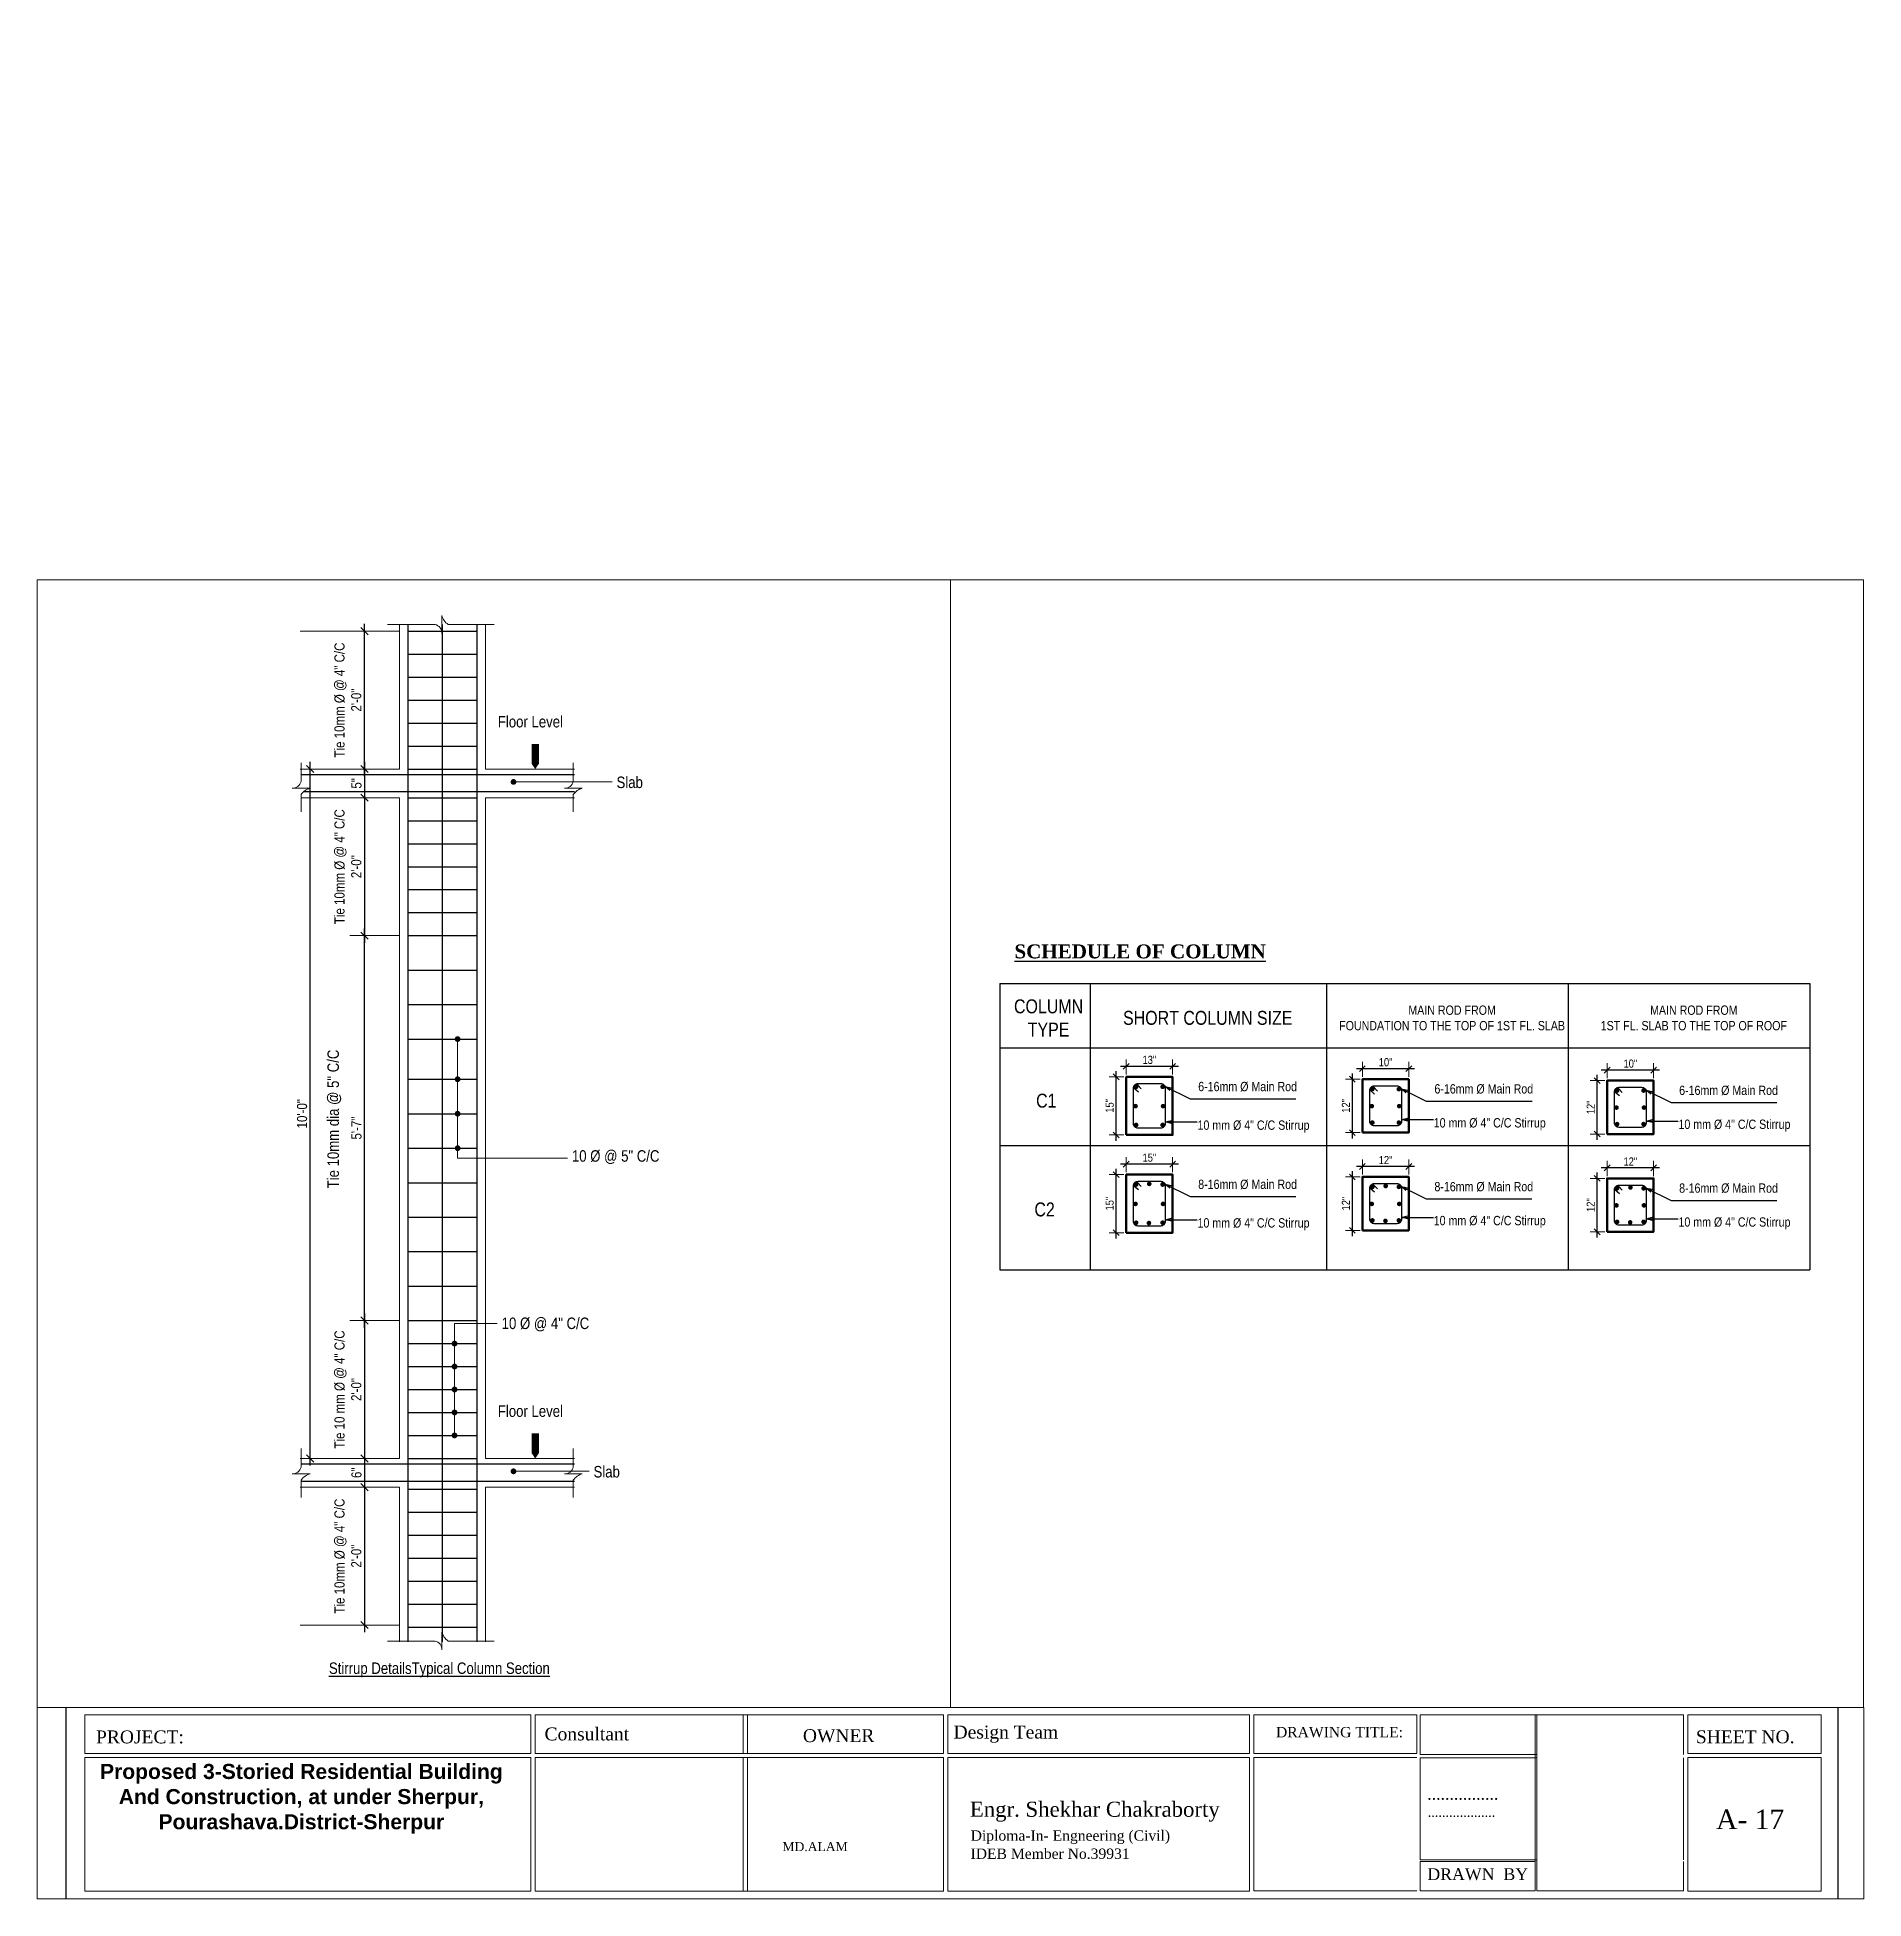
# Paper-space layout 'Layout3' of a CAD drawing. Header units: inches. Extents: x 0.2 to 11.1, y 0.1 to 11.2.
# The model-space entities are those that its viewports show. They can reach past a viewport. Long polylines and large blocks are cut down to what shows.
import ezdxf

# ---------------------------------------------------------------- set-up
doc = ezdxf.new("R2010")
doc.units = ezdxf.units.IN
doc.header["$MEASUREMENT"] = 0
doc.header["$PDMODE"] = 99
for name, color, linetype in [('1-COMON', 23, 'Continuous'), ('Brick wall', 3, 'Continuous'), ('COL SCHEDULE', 4, 'Continuous'), ('Rod', 1, 'Continuous'), ('TEX', 7, 'Continuous'), ('wall', 3, 'Continuous')]:
    doc.layers.add(name, color=color, linetype=linetype)
for name, color, linetype, lineweight in [('Column', 2, 'Continuous', 50), ('DIM', 7, 'Continuous', 15), ('sheet', 150, 'Continuous', 20)]:
    doc.layers.add(name, color=color, linetype=linetype, lineweight=lineweight)
doc.layers.add('VP', color=7, linetype='Continuous', lineweight=5, true_color=0xec51fd)
doc.layers.get('VP').off()
doc.styles.add('DIM', font='ARIALN.TTF')
doc.styles.get("Standard").update_dxf_attribs({"font": 'ARIALN.TTF'})
doc.styles.add('time-new-roman', font='times.ttf')
doc.dimstyles.new('_20', dxfattribs={"dimscale": 0.25, "dimtxt": 7, "dimasz": 5, "dimexe": 6, "dimexo": 2, "dimgap": 2, "dimtad": 1, "dimdec": 1, "dimzin": 3, "dimdsep": 46, "dimlunit": 4, "dimtxsty": 'Standard', "dimblk": 'OBLIQUE', "dimcen": 0, "dimdle": 5, "dimclrt": 7, "dimazin": 0, "dimtfac": 0.0375, "dimtdec": 1, "dimtofl": 0, "dimtmove": 0, "dimatfit": 3, "dimldrblk": 'OPEN30', "dimfxl": 6, "dimtvp": 0.8, "dimtolj": 1, "dimtzin": 0, "dimlwe": -1, "dimarcsym": 0})

psp = doc.layouts.new('Layout3')

msp = doc.modelspace()

# ---------------------------------------------------------------- texts
at = {"layer": 'COL SCHEDULE', "color": 22, "style": 'DIM'}
for s, p in [('Floor Level', (51875.97, -26281.78)), ('Slab', (51896.63, -26292.334)), ('10 %%C @ 5" C/C', (51888.865, -26357.369)), ('10 %%C @ 4" C/C', (51876.64, -26386.497)), ('Floor Level', (51875.97, -26401.78)), ('Slab', (51892.625, -26412.334))]:
    msp.add_text(s, height=2, dxfattribs=at).set_placement(p)
at = {"layer": 'COL SCHEDULE', "color": 22, "insert": (51846.569, -26447.135), "char_height": 2, "attachment_point": 7, "style": 'DIM'}
msp.add_mtext('{\\LStirrup DetailsTypical Column Section}', dxfattribs=at)
at = {"layer": 'DIM', "insert": (51846.308, -26362.008), "char_height": 4, "width": 52.67679, "attachment_point": 1, "rotation": 90}
msp.add_mtext('{\\H0.5x;\\C7;Tie 10mm dia @ 5" C/C}', dxfattribs=at)
at = {"layer": 'TEX'}
for s, insert, char_height, width, attachment_point in [('{\\fTimes New Roman|b1|i0|c0|p18;\\LSCHEDULE OF COLUMN}', (49376.416, -26295.835), 3, 53.91448, 1), ('COLUMN \\PTYPE', (49383.762, -26311.669), 3, 13.0958, 5), ('MAIN ROD FROM\\PFOUNDATION TO THE TOP OF 1ST FL. SLAB', (49470.649, -26311.669), 2, 57.9349, 5), ('MAIN ROD FROM\\P1ST FL. SLAB TO THE TOP OF ROOF', (49522.696, -26311.669), 2, 57.9349, 5), ('SHORT COLUMN SIZE', (49418.03, -26311.669), 3, 57.9349, 5), ('6-16mm Ø Main Rod', (49415.983, -26325.434), 2, 29.41889, 1), ('6-16mm Ø Main Rod', (49466.843, -26325.934), 2, 29.41889, 1), ('6-16mm Ø Main Rod', (49519.538, -26326.246), 2, 29.41889, 1), ('{\\H2.778x;C1}', (49383.272, -26329.498), 1.08, 37.64891, 5), ('10 mm Ø 4" C/C Stirrup', (49415.837, -26333.744), 2, 38.12995, 1), ('10 mm Ø 4" C/C Stirrup', (49466.698, -26333.244), 2, 38.12995, 1), ('10 mm Ø 4" C/C Stirrup', (49519.393, -26333.556), 2, 38.12995, 1), ('8-16mm Ø Main Rod', (49415.983, -26346.485), 2, 29.41889, 1), ('8-16mm Ø Main Rod', (49466.843, -26346.985), 2, 29.41889, 1), ('8-16mm Ø Main Rod', (49519.538, -26347.297), 2, 29.41889, 1), ('{\\H2.778x;C2}', (49382.911, -26352.916), 1.08, 37.64891, 5), ('10 mm Ø 4" C/C Stirrup', (49415.837, -26354.795), 2, 38.12995, 1), ('10 mm Ø 4" C/C Stirrup', (49466.698, -26354.295), 2, 38.12995, 1), ('10 mm Ø 4" C/C Stirrup', (49519.393, -26354.607), 2, 38.12995, 1)]:
    msp.add_mtext(s, dxfattribs=dict(at, insert=insert, char_height=char_height, width=width, attachment_point=attachment_point))
at = {"layer": 'wall', "linetype": 'Continuous', "style": 'time-new-roman'}
for s, height, p in [('Consultant', 8.6332, (42792.37, -25070.067)), ('OWNER', 8.6332, (42964.998, -25071.211)), ('Design Team', 8.63321, (43065.696, -25068.81)), ('Engr. Shekhar Chakraborty', 10.07962, (43076.571, -25121.106)), ('Diploma-In- Engneering (Civil) ', 6.90657, (43077.132, -25137.104)), ('IDEB Member No.39931 ', 6.90657, (43077.045, -25149.234))]:
    msp.add_text(s, height=height, dxfattribs=at).set_placement(p)
for s, insert, char_height, width, attachment_point in [('DRAWING TITLE:', (43281.152, -25061.091), 6.90657, 477.28176, 1), ('SHEET NO.', (43561.774, -25063.342), 8.6332, 477.28176, 1), ('\\pt1.472;{\\fArial|b1|i0|c0|p34;Proposed 3-Storied Residential Building \\PAnd Construction, at under Sherpur, \\PPourashava.District-Sherpur   }', (42629.83, -25085.776), 10.07962, 297.56904, 2), ('................         ', (43382.24, -25101.836), 7.8693, 372.62069, 1), ('A- 17         ', (43575.229, -25116.284), 13.10351, 55.22424, 1), ('...................', (43382.538, -25114.876), 6.29544, 298.09655, 1), ('MD.ALAM', (42951.359, -25138.075), 6, 142.23753, 1), ('DRAWN  BY           ', (43382.298, -25155.517), 7.8693, 372.62069, 1)]:
    msp.add_mtext(s, dxfattribs=dict(at, insert=insert, char_height=char_height, width=width, attachment_point=attachment_point))
at = {"layer": 'wall', "insert": (42492.603, -25063.418), "char_height": 8.6332, "width": 477.28176, "attachment_point": 1, "style": 'time-new-roman'}
msp.add_mtext('PROJECT:', dxfattribs=at)

# ---------------------------------------------------------------- blocks, each defined once
blk = doc.blocks.new('_Oblique')
at = {"color": 0, "linetype": 'ByBlock', "lineweight": -2}
blk.add_line((-0.5, -0.5), (0.5, 0.5), dxfattribs=at)
blk = doc.blocks.new('*D929')
at = {"layer": 'Defpoints', "color": 0}
for p in [(51852.76, -26318.02), (51858.85, -26318.02), (51858.85, -26385.02)]:
    blk.add_point(p, dxfattribs=at)
at = {"layer": 'DIM', "color": 0}
for p, q in [((51858.35, -26318.02), (51851.26, -26318.02)), ((51858.35, -26385.02), (51851.26, -26385.02))]:
    blk.add_line(p, q, dxfattribs=at)
at = {"layer": 'DIM', "color": 0, "lineweight": -2}
blk.add_line((51852.76, -26386.27), (51852.76, -26316.77), dxfattribs=at)
at = {"layer": 'DIM', "color": 0, "lineweight": -2, "xscale": 1.25, "yscale": 1.25, "zscale": 1.25}
for p, rotation in [((51852.76, -26318.02), 90), ((51852.76, -26385.02), 270)]:
    blk.add_blockref('_Oblique', p, dxfattribs=dict(at, rotation=rotation))
at = {"layer": 'DIM', "color": 7, "insert": (51851.37, -26351.52), "char_height": 1.75, "attachment_point": 5, "rotation": 90}
blk.add_mtext('\\A1;5\'-7"', dxfattribs=at)
blk = doc.blocks.new('_Open30')
at = {"color": 0, "linetype": 'ByBlock', "lineweight": -2}
for p, q in [((-1, 0.27), (0, 0)), ((0, 0), (-1, -0.27)), ((0, 0), (-1, 0))]:
    blk.add_line(p, q, dxfattribs=at)
blk = doc.blocks.new('*D930')
at = {"layer": 'Defpoints', "color": 0}
for p in [(51858.85, -26294.02), (51852.76, -26318.02), (51858.85, -26318.02)]:
    blk.add_point(p, dxfattribs=at)
at = {"layer": 'DIM', "color": 0, "lineweight": -2}
blk.add_line((51852.76, -26292.77), (51852.76, -26319.27), dxfattribs=at)
at = {"layer": 'DIM', "color": 0}
for p, q in [((51858.35, -26294.02), (51851.26, -26294.02)), ((51858.35, -26318.02), (51851.26, -26318.02))]:
    blk.add_line(p, q, dxfattribs=at)
at = {"layer": 'DIM', "color": 0, "lineweight": -2, "xscale": 1.25, "yscale": 1.25, "zscale": 1.25}
for p, rotation in [((51852.76, -26294.02), 90), ((51852.76, -26318.02), 270)]:
    blk.add_blockref('_Oblique', p, dxfattribs=dict(at, rotation=rotation))
at = {"layer": 'DIM', "color": 7, "insert": (51849.88, -26306.02), "char_height": 1.75, "attachment_point": 5, "rotation": 90}
blk.add_mtext('\\A1;Tie 10mm %%C @ 4" C/C\\P2\'-0"', dxfattribs=at)
blk = doc.blocks.new('*D931')
at = {"layer": 'Defpoints', "color": 0}
for p in [(51852.76, -26265.02), (51858.85, -26265.02), (51858.85, -26289.02)]:
    blk.add_point(p, dxfattribs=at)
at = {"layer": 'DIM', "color": 0, "lineweight": -2}
blk.add_line((51852.76, -26290.27), (51852.76, -26263.77), dxfattribs=at)
at = {"layer": 'DIM', "color": 0}
for p, q in [((51858.35, -26265.02), (51851.26, -26265.02)), ((51858.35, -26289.02), (51851.26, -26289.02))]:
    blk.add_line(p, q, dxfattribs=at)
at = {"layer": 'DIM', "color": 0, "lineweight": -2, "xscale": 1.25, "yscale": 1.25, "zscale": 1.25}
for p, rotation in [((51852.76, -26265.02), 90), ((51852.76, -26289.02), 270)]:
    blk.add_blockref('_Oblique', p, dxfattribs=dict(at, rotation=rotation))
at = {"layer": 'DIM', "color": 7, "insert": (51849.88, -26277.02), "char_height": 1.75, "attachment_point": 5, "rotation": 90}
blk.add_mtext('\\A1;Tie 10mm %%C @ 4" C/C\\P2\'-0"', dxfattribs=at)
blk = doc.blocks.new('*D932')
at = {"layer": 'Defpoints', "color": 0}
for p in [(51858.85, -26385.02), (51852.76, -26409.02), (51858.85, -26409.02)]:
    blk.add_point(p, dxfattribs=at)
at = {"layer": 'DIM', "color": 0, "lineweight": -2}
blk.add_line((51852.76, -26383.77), (51852.76, -26410.27), dxfattribs=at)
at = {"layer": 'DIM', "color": 0}
for p, q in [((51858.35, -26385.02), (51851.26, -26385.02)), ((51858.35, -26409.02), (51851.26, -26409.02))]:
    blk.add_line(p, q, dxfattribs=at)
at = {"layer": 'DIM', "color": 0, "lineweight": -2, "xscale": 1.25, "yscale": 1.25, "zscale": 1.25}
for p, rotation in [((51852.76, -26385.02), 90), ((51852.76, -26409.02), 270)]:
    blk.add_blockref('_Oblique', p, dxfattribs=dict(at, rotation=rotation))
at = {"layer": 'DIM', "color": 7, "insert": (51849.88, -26397.02), "char_height": 1.75, "attachment_point": 5, "rotation": 90}
blk.add_mtext('\\A1;Tie 10 mm %%C @ 4" C/C\\P2\'-0"', dxfattribs=at)
blk = doc.blocks.new('*D933')
at = {"layer": 'Defpoints', "color": 0}
for p in [(51858.85, -26414.02), (51852.76, -26438.02), (51858.85, -26438.02)]:
    blk.add_point(p, dxfattribs=at)
at = {"layer": 'DIM', "color": 0, "lineweight": -2}
blk.add_line((51852.76, -26412.77), (51852.76, -26439.27), dxfattribs=at)
at = {"layer": 'DIM', "color": 0}
for p, q in [((51858.35, -26414.02), (51851.26, -26414.02)), ((51858.35, -26438.02), (51851.26, -26438.02))]:
    blk.add_line(p, q, dxfattribs=at)
at = {"layer": 'DIM', "color": 0, "lineweight": -2, "xscale": 1.25, "yscale": 1.25, "zscale": 1.25}
for p, rotation in [((51852.76, -26414.02), 90), ((51852.76, -26438.02), 270)]:
    blk.add_blockref('_Oblique', p, dxfattribs=dict(at, rotation=rotation))
at = {"layer": 'DIM', "color": 7, "insert": (51849.88, -26426.02), "char_height": 1.75, "attachment_point": 5, "rotation": 90}
blk.add_mtext('\\A1;Tie 10mm %%C @ 4" C/C\\P2\'-0"', dxfattribs=at)
blk = doc.blocks.new('*D955')
at = {"layer": 'Defpoints', "color": 0}
for p in [(51858.35, -26409.02), (51852.76, -26414.02), (51858.85, -26414.02)]:
    blk.add_point(p, dxfattribs=at)
at = {"layer": 'DIM', "color": 0}
for p, q in [((51857.85, -26409.02), (51851.26, -26409.02)), ((51858.35, -26414.02), (51851.26, -26414.02))]:
    blk.add_line(p, q, dxfattribs=at)
at = {"layer": 'DIM', "color": 0, "lineweight": -2}
blk.add_line((51852.76, -26407.77), (51852.76, -26415.27), dxfattribs=at)
at = {"layer": 'DIM', "color": 0, "lineweight": -2, "xscale": 1.25, "yscale": 1.25, "zscale": 1.25}
for p, rotation in [((51852.76, -26409.02), 90), ((51852.76, -26414.02), 270)]:
    blk.add_blockref('_Oblique', p, dxfattribs=dict(at, rotation=rotation))
at = {"layer": 'DIM', "color": 7, "insert": (51851.37, -26411.52), "char_height": 1.75, "attachment_point": 5, "rotation": 90}
blk.add_mtext('\\A1;6"', dxfattribs=at)
blk = doc.blocks.new('*D934')
at = {"layer": 'Defpoints', "color": 0}
for p in [(51858.35, -26289.02), (51852.76, -26294.02), (51858.85, -26294.02)]:
    blk.add_point(p, dxfattribs=at)
at = {"layer": 'DIM', "color": 0}
for p, q in [((51857.85, -26289.02), (51851.26, -26289.02)), ((51858.35, -26294.02), (51851.26, -26294.02))]:
    blk.add_line(p, q, dxfattribs=at)
at = {"layer": 'DIM', "color": 0, "lineweight": -2}
blk.add_line((51852.76, -26287.77), (51852.76, -26295.27), dxfattribs=at)
at = {"layer": 'DIM', "color": 0, "lineweight": -2, "xscale": 1.25, "yscale": 1.25, "zscale": 1.25}
for p, rotation in [((51852.76, -26289.02), 90), ((51852.76, -26294.02), 270)]:
    blk.add_blockref('_Oblique', p, dxfattribs=dict(at, rotation=rotation))
at = {"layer": 'DIM', "color": 7, "insert": (51851.37, -26291.52), "char_height": 1.75, "attachment_point": 5, "rotation": 90}
blk.add_mtext('\\A1;5"', dxfattribs=at)
blk = doc.blocks.new('*D956')
at = {"layer": 'Defpoints', "color": 0}
for p in [(51843.29, -26289.02), (51858.85, -26289.02), (51858.85, -26409.02)]:
    blk.add_point(p, dxfattribs=at)
at = {"layer": 'DIM', "color": 0}
for p, q in [((51858.35, -26289.02), (51841.79, -26289.02)), ((51858.35, -26409.02), (51841.79, -26409.02))]:
    blk.add_line(p, q, dxfattribs=at)
at = {"layer": 'DIM', "color": 0, "lineweight": -2}
blk.add_line((51843.29, -26410.27), (51843.29, -26287.77), dxfattribs=at)
at = {"layer": 'DIM', "color": 0, "lineweight": -2, "xscale": 1.25, "yscale": 1.25, "zscale": 1.25}
for p, rotation in [((51843.29, -26289.02), 90), ((51843.29, -26409.02), 270)]:
    blk.add_blockref('_Oblique', p, dxfattribs=dict(at, rotation=rotation))
at = {"layer": 'DIM', "color": 7, "insert": (51841.9, -26349.02), "char_height": 1.75, "attachment_point": 5, "rotation": 90}
blk.add_mtext('\\A1;10\'-0"', dxfattribs=at)
blk = doc.blocks.new('*D974')
at = {"layer": 'Defpoints', "color": 0}
for p in [(49398.31, -26324.35), (49400.47, -26324.35), (49400.47, -26336.85)]:
    blk.add_point(p, dxfattribs=at)
at = {"layer": 'DIM', "color": 0}
for p, q in [((49399.97, -26324.35), (49396.81, -26324.35)), ((49399.97, -26336.85), (49396.81, -26336.85))]:
    blk.add_line(p, q, dxfattribs=at)
at = {"layer": 'DIM', "color": 0, "lineweight": -2}
blk.add_line((49398.31, -26338.1), (49398.31, -26323.1), dxfattribs=at)
at = {"layer": 'DIM', "color": 0, "lineweight": -2, "xscale": 1.25, "yscale": 1.25, "zscale": 1.25}
for p, rotation in [((49398.31, -26324.35), 90), ((49398.31, -26336.85), 270)]:
    blk.add_blockref('_Oblique', p, dxfattribs=dict(at, rotation=rotation))
at = {"layer": 'DIM', "color": 7, "insert": (49396.92, -26330.6), "char_height": 1.75, "attachment_point": 5, "rotation": 90}
blk.add_mtext('\\A1;15"', dxfattribs=at)
blk = doc.blocks.new('*D980')
at = {"layer": 'Defpoints', "color": 0}
for p in [(49400.47, -26322.09), (49400.47, -26324.35), (49410.47, -26324.35)]:
    blk.add_point(p, dxfattribs=at)
at = {"layer": 'DIM', "color": 0, "lineweight": -2}
blk.add_line((49411.72, -26322.09), (49399.22, -26322.09), dxfattribs=at)
at = {"layer": 'DIM', "color": 0}
for p, q in [((49400.47, -26323.85), (49400.47, -26320.59)), ((49410.47, -26323.85), (49410.47, -26320.59))]:
    blk.add_line(p, q, dxfattribs=at)
at = {"layer": 'DIM', "color": 0, "lineweight": -2, "xscale": 1.25, "yscale": 1.25, "zscale": 1.25, "rotation": 180}
blk.add_blockref('_Oblique', (49400.47, -26322.09), dxfattribs=at)
at = {"layer": 'DIM', "color": 0, "lineweight": -2, "xscale": 1.25, "yscale": 1.25, "zscale": 1.25}
blk.add_blockref('_Oblique', (49410.47, -26322.09), dxfattribs=at)
at = {"layer": 'DIM', "color": 7, "insert": (49405.47, -26320.7), "char_height": 1.75, "attachment_point": 5}
blk.add_mtext('\\A1;13"', dxfattribs=at)
blk = doc.blocks.new('*D975')
at = {"layer": 'Defpoints', "color": 0}
for p in [(49449.17, -26324.85), (49451.33, -26324.85), (49451.33, -26336.35)]:
    blk.add_point(p, dxfattribs=at)
at = {"layer": 'DIM', "color": 0}
for p, q in [((49450.83, -26324.85), (49447.67, -26324.85)), ((49450.83, -26336.35), (49447.67, -26336.35))]:
    blk.add_line(p, q, dxfattribs=at)
at = {"layer": 'DIM', "color": 0, "lineweight": -2}
blk.add_line((49449.17, -26337.6), (49449.17, -26323.6), dxfattribs=at)
at = {"layer": 'DIM', "color": 0, "lineweight": -2, "xscale": 1.25, "yscale": 1.25, "zscale": 1.25}
for p, rotation in [((49449.17, -26324.85), 90), ((49449.17, -26336.35), 270)]:
    blk.add_blockref('_Oblique', p, dxfattribs=dict(at, rotation=rotation))
at = {"layer": 'DIM', "color": 7, "insert": (49447.79, -26330.6), "char_height": 1.75, "attachment_point": 5, "rotation": 90}
blk.add_mtext('\\A1;12"', dxfattribs=at)
blk = doc.blocks.new('*D981')
at = {"layer": 'Defpoints', "color": 0}
for p in [(49451.33, -26322.59), (49451.33, -26324.85), (49461.33, -26324.85)]:
    blk.add_point(p, dxfattribs=at)
at = {"layer": 'DIM', "color": 0, "lineweight": -2}
blk.add_line((49462.58, -26322.59), (49450.08, -26322.59), dxfattribs=at)
at = {"layer": 'DIM', "color": 0}
for p, q in [((49451.33, -26324.35), (49451.33, -26321.09)), ((49461.33, -26324.35), (49461.33, -26321.09))]:
    blk.add_line(p, q, dxfattribs=at)
at = {"layer": 'DIM', "color": 0, "lineweight": -2, "xscale": 1.25, "yscale": 1.25, "zscale": 1.25, "rotation": 180}
blk.add_blockref('_Oblique', (49451.33, -26322.59), dxfattribs=at)
at = {"layer": 'DIM', "color": 0, "lineweight": -2, "xscale": 1.25, "yscale": 1.25, "zscale": 1.25}
blk.add_blockref('_Oblique', (49461.33, -26322.59), dxfattribs=at)
at = {"layer": 'DIM', "color": 7, "insert": (49456.33, -26321.2), "char_height": 1.75, "attachment_point": 5}
blk.add_mtext('\\A1;10"', dxfattribs=at)
blk = doc.blocks.new('*D976')
at = {"layer": 'Defpoints', "color": 0}
for p in [(49501.87, -26325.16), (49504.03, -26325.16), (49504.03, -26336.66)]:
    blk.add_point(p, dxfattribs=at)
at = {"layer": 'DIM', "color": 0}
for p, q in [((49503.53, -26325.16), (49500.37, -26325.16)), ((49503.53, -26336.66), (49500.37, -26336.66))]:
    blk.add_line(p, q, dxfattribs=at)
at = {"layer": 'DIM', "color": 0, "lineweight": -2}
blk.add_line((49501.87, -26337.91), (49501.87, -26323.91), dxfattribs=at)
at = {"layer": 'DIM', "color": 0, "lineweight": -2, "xscale": 1.25, "yscale": 1.25, "zscale": 1.25}
for p, rotation in [((49501.87, -26325.16), 90), ((49501.87, -26336.66), 270)]:
    blk.add_blockref('_Oblique', p, dxfattribs=dict(at, rotation=rotation))
at = {"layer": 'DIM', "color": 7, "insert": (49500.49, -26330.91), "char_height": 1.75, "attachment_point": 5, "rotation": 90}
blk.add_mtext('\\A1;12"', dxfattribs=at)
blk = doc.blocks.new('*D982')
at = {"layer": 'Defpoints', "color": 0}
for p in [(49504.03, -26322.9), (49504.03, -26325.16), (49514.03, -26325.16)]:
    blk.add_point(p, dxfattribs=at)
at = {"layer": 'DIM', "color": 0, "lineweight": -2}
blk.add_line((49515.28, -26322.9), (49502.78, -26322.9), dxfattribs=at)
at = {"layer": 'DIM', "color": 0}
for p, q in [((49504.03, -26324.66), (49504.03, -26321.4)), ((49514.03, -26324.66), (49514.03, -26321.4))]:
    blk.add_line(p, q, dxfattribs=at)
at = {"layer": 'DIM', "color": 0, "lineweight": -2, "xscale": 1.25, "yscale": 1.25, "zscale": 1.25, "rotation": 180}
blk.add_blockref('_Oblique', (49504.03, -26322.9), dxfattribs=at)
at = {"layer": 'DIM', "color": 0, "lineweight": -2, "xscale": 1.25, "yscale": 1.25, "zscale": 1.25}
blk.add_blockref('_Oblique', (49514.03, -26322.9), dxfattribs=at)
at = {"layer": 'DIM', "color": 7, "insert": (49509.03, -26321.51), "char_height": 1.75, "attachment_point": 5}
blk.add_mtext('\\A1;10"', dxfattribs=at)
blk = doc.blocks.new('*D977')
at = {"layer": 'Defpoints', "color": 0}
for p in [(49398.31, -26345.4), (49400.47, -26345.4), (49400.47, -26357.9)]:
    blk.add_point(p, dxfattribs=at)
at = {"layer": 'DIM', "color": 0}
for p, q in [((49399.97, -26345.4), (49396.81, -26345.4)), ((49399.97, -26357.9), (49396.81, -26357.9))]:
    blk.add_line(p, q, dxfattribs=at)
at = {"layer": 'DIM', "color": 0, "lineweight": -2}
blk.add_line((49398.31, -26359.15), (49398.31, -26344.15), dxfattribs=at)
at = {"layer": 'DIM', "color": 0, "lineweight": -2, "xscale": 1.25, "yscale": 1.25, "zscale": 1.25}
for p, rotation in [((49398.31, -26345.4), 90), ((49398.31, -26357.9), 270)]:
    blk.add_blockref('_Oblique', p, dxfattribs=dict(at, rotation=rotation))
at = {"layer": 'DIM', "color": 7, "insert": (49396.92, -26351.65), "char_height": 1.75, "attachment_point": 5, "rotation": 90}
blk.add_mtext('\\A1;15"', dxfattribs=at)
blk = doc.blocks.new('*D983')
at = {"layer": 'Defpoints', "color": 0}
for p in [(49400.47, -26343.14), (49400.47, -26345.4), (49410.47, -26345.4)]:
    blk.add_point(p, dxfattribs=at)
at = {"layer": 'DIM', "color": 0}
for p, q in [((49400.47, -26344.9), (49400.47, -26341.64)), ((49410.47, -26344.9), (49410.47, -26341.64))]:
    blk.add_line(p, q, dxfattribs=at)
at = {"layer": 'DIM', "color": 0, "lineweight": -2}
blk.add_line((49411.72, -26343.14), (49399.22, -26343.14), dxfattribs=at)
at = {"layer": 'DIM', "color": 0, "lineweight": -2, "xscale": 1.25, "yscale": 1.25, "zscale": 1.25, "rotation": 180}
blk.add_blockref('_Oblique', (49400.47, -26343.14), dxfattribs=at)
at = {"layer": 'DIM', "color": 0, "lineweight": -2, "xscale": 1.25, "yscale": 1.25, "zscale": 1.25}
blk.add_blockref('_Oblique', (49410.47, -26343.14), dxfattribs=at)
at = {"layer": 'DIM', "color": 7, "insert": (49405.47, -26341.75), "char_height": 1.75, "attachment_point": 5}
blk.add_mtext('\\A1;15"', dxfattribs=at)
blk = doc.blocks.new('*D978')
at = {"layer": 'Defpoints', "color": 0}
for p in [(49449.17, -26345.9), (49451.33, -26345.9), (49451.33, -26357.4)]:
    blk.add_point(p, dxfattribs=at)
at = {"layer": 'DIM', "color": 0, "lineweight": -2}
blk.add_line((49449.17, -26358.65), (49449.17, -26344.65), dxfattribs=at)
at = {"layer": 'DIM', "color": 0}
for p, q in [((49450.83, -26345.9), (49447.67, -26345.9)), ((49450.83, -26357.4), (49447.67, -26357.4))]:
    blk.add_line(p, q, dxfattribs=at)
at = {"layer": 'DIM', "color": 0, "lineweight": -2, "xscale": 1.25, "yscale": 1.25, "zscale": 1.25}
for p, rotation in [((49449.17, -26345.9), 90), ((49449.17, -26357.4), 270)]:
    blk.add_blockref('_Oblique', p, dxfattribs=dict(at, rotation=rotation))
at = {"layer": 'DIM', "color": 7, "insert": (49447.79, -26351.65), "char_height": 1.75, "attachment_point": 5, "rotation": 90}
blk.add_mtext('\\A1;12"', dxfattribs=at)
blk = doc.blocks.new('*D984')
at = {"layer": 'Defpoints', "color": 0}
for p in [(49451.33, -26343.64), (49451.33, -26345.9), (49461.33, -26345.9)]:
    blk.add_point(p, dxfattribs=at)
at = {"layer": 'DIM', "color": 0}
for p, q in [((49451.33, -26345.4), (49451.33, -26342.14)), ((49461.33, -26345.4), (49461.33, -26342.14))]:
    blk.add_line(p, q, dxfattribs=at)
at = {"layer": 'DIM', "color": 0, "lineweight": -2}
blk.add_line((49462.58, -26343.64), (49450.08, -26343.64), dxfattribs=at)
at = {"layer": 'DIM', "color": 0, "lineweight": -2, "xscale": 1.25, "yscale": 1.25, "zscale": 1.25, "rotation": 180}
blk.add_blockref('_Oblique', (49451.33, -26343.64), dxfattribs=at)
at = {"layer": 'DIM', "color": 0, "lineweight": -2, "xscale": 1.25, "yscale": 1.25, "zscale": 1.25}
blk.add_blockref('_Oblique', (49461.33, -26343.64), dxfattribs=at)
at = {"layer": 'DIM', "color": 7, "insert": (49456.33, -26342.26), "char_height": 1.75, "attachment_point": 5}
blk.add_mtext('\\A1;12"', dxfattribs=at)
blk = doc.blocks.new('*D979')
at = {"layer": 'Defpoints', "color": 0}
for p in [(49501.87, -26346.21), (49504.03, -26346.21), (49504.03, -26357.71)]:
    blk.add_point(p, dxfattribs=at)
at = {"layer": 'DIM', "color": 0, "lineweight": -2}
blk.add_line((49501.87, -26358.96), (49501.87, -26344.96), dxfattribs=at)
at = {"layer": 'DIM', "color": 0}
for p, q in [((49503.53, -26346.21), (49500.37, -26346.21)), ((49503.53, -26357.71), (49500.37, -26357.71))]:
    blk.add_line(p, q, dxfattribs=at)
at = {"layer": 'DIM', "color": 0, "lineweight": -2, "xscale": 1.25, "yscale": 1.25, "zscale": 1.25}
for p, rotation in [((49501.87, -26346.21), 90), ((49501.87, -26357.71), 270)]:
    blk.add_blockref('_Oblique', p, dxfattribs=dict(at, rotation=rotation))
at = {"layer": 'DIM', "color": 7, "insert": (49500.49, -26351.96), "char_height": 1.75, "attachment_point": 5, "rotation": 90}
blk.add_mtext('\\A1;12"', dxfattribs=at)
blk = doc.blocks.new('*D985')
at = {"layer": 'Defpoints', "color": 0}
for p in [(49504.03, -26343.95), (49504.03, -26346.21), (49514.03, -26346.21)]:
    blk.add_point(p, dxfattribs=at)
at = {"layer": 'DIM', "color": 0}
for p, q in [((49504.03, -26345.71), (49504.03, -26342.45)), ((49514.03, -26345.71), (49514.03, -26342.45))]:
    blk.add_line(p, q, dxfattribs=at)
at = {"layer": 'DIM', "color": 0, "lineweight": -2}
blk.add_line((49515.28, -26343.95), (49502.78, -26343.95), dxfattribs=at)
at = {"layer": 'DIM', "color": 0, "lineweight": -2, "xscale": 1.25, "yscale": 1.25, "zscale": 1.25, "rotation": 180}
blk.add_blockref('_Oblique', (49504.03, -26343.95), dxfattribs=at)
at = {"layer": 'DIM', "color": 0, "lineweight": -2, "xscale": 1.25, "yscale": 1.25, "zscale": 1.25}
blk.add_blockref('_Oblique', (49514.03, -26343.95), dxfattribs=at)
at = {"layer": 'DIM', "color": 7, "insert": (49509.03, -26342.58), "char_height": 1.75, "attachment_point": 5}
blk.add_mtext('\\A1;12"', dxfattribs=at)

# ---------------------------------------------------------------- dimensions: what is measured, and where the dimension line sits
at = {"layer": 'DIM'}
for base, p1, p2, text, picture, middle in [((51852.761, -26265.02), (51858.85, -26289.02), (51858.85, -26265.02), 'Tie 10mm %%C @ 4" C/C\\P<>', '*D931', (51852.761, -26277.02)), ((51852.761, -26318.02), (51858.85, -26294.02), (51858.85, -26318.02), 'Tie 10mm %%C @ 4" C/C\\P<>', '*D930', (51852.761, -26306.02)), ((49398.312, -26324.349), (49400.471, -26336.849), (49400.471, -26324.349), '15"', '*D974', (49398.312, -26330.599)), ((49449.172, -26324.849), (49451.331, -26336.349), (49451.331, -26324.849), '12"', '*D975', (49449.172, -26330.599)), ((49501.867, -26325.16), (49504.026, -26336.66), (49504.026, -26325.16), '12"', '*D976', (49501.867, -26330.91)), ((49398.312, -26345.4), (49400.471, -26357.9), (49400.471, -26345.4), '15"', '*D977', (49398.312, -26351.65)), ((49449.172, -26345.9), (49451.331, -26357.4), (49451.331, -26345.9), '12"', '*D978', (49449.172, -26351.65)), ((49501.867, -26346.211), (49504.026, -26357.711), (49504.026, -26346.211), '12"', '*D979', (49501.867, -26351.961)), ((51852.761, -26409.02), (51858.85, -26385.02), (51858.85, -26409.02), 'Tie 10 mm %%C @ 4" C/C\\P<>', '*D932', (51852.761, -26397.02)), ((51852.761, -26438.02), (51858.85, -26414.02), (51858.85, -26438.02), 'Tie 10mm %%C @ 4" C/C\\P<>', '*D933', (51852.761, -26426.02))]:
    dim = msp.add_linear_dim(base=base, p1=p1, p2=p2, angle=90, text=text, dimstyle='_20', dxfattribs=at)
    dim.commit()
    dim.dimension.update_dxf_attribs({"geometry": picture, "text_midpoint": middle, "dimtype": 160})
dim = msp.add_linear_dim(base=(51843.29, -26289.02), p1=(51858.85, -26409.02), p2=(51858.85, -26289.02), angle=90, dimstyle='_20', dxfattribs=at)
dim.commit()
dim.dimension.update_dxf_attribs({"geometry": '*D956', "text_midpoint": (51841.896, -26349.02)})
for base, p1, p2, text, picture, middle in [((51852.761, -26294.02), (51858.35, -26289.02), (51858.85, -26294.02), '5"', '*D934', (51851.371, -26291.52)), ((51852.761, -26318.02), (51858.85, -26385.02), (51858.85, -26318.02), '5\'-7"', '*D929', (51851.371, -26351.52)), ((51852.761, -26414.02), (51858.35, -26409.02), (51858.85, -26414.02), '6"', '*D955', (51851.367, -26411.52))]:
    dim = msp.add_linear_dim(base=base, p1=p1, p2=p2, angle=90, text=text, dimstyle='_20', dxfattribs=at)
    dim.commit()
    dim.dimension.update_dxf_attribs({"geometry": picture, "text_midpoint": middle})
for base, p1, p2, text, picture, middle in [((49400.471, -26322.093), (49410.471, -26324.349), (49400.471, -26324.349), '13"', '*D980', (49405.471, -26320.699)), ((49451.331, -26322.593), (49461.331, -26324.849), (49451.331, -26324.849), '10"', '*D981', (49456.331, -26321.199)), ((49504.026, -26322.904), (49514.026, -26325.16), (49504.026, -26325.16), '10"', '*D982', (49509.026, -26321.51)), ((49400.471, -26343.143), (49410.471, -26345.4), (49400.471, -26345.4), '15"', '*D983', (49405.471, -26341.75)), ((49451.331, -26343.643), (49461.331, -26345.9), (49451.331, -26345.9), '12"', '*D984', (49456.331, -26342.265)), ((49504.026, -26343.955), (49514.026, -26346.211), (49504.026, -26346.211), '12"', '*D985', (49509.026, -26342.576))]:
    dim = msp.add_linear_dim(base=base, p1=p1, p2=p2, text=text, dimstyle='_20', dxfattribs=at)
    dim.commit()
    dim.dimension.update_dxf_attribs({"geometry": picture, "text_midpoint": middle})

# ---------------------------------------------------------------- hatches: boundary and pattern name
at = {"layer": 'Rod'}
for points in [[(49403.119, -26326.492, -1), (49402.119, -26326.492, -1)], [(49407.823, -26326.492, 1), (49408.823, -26326.492, 1)], [(49453.979, -26326.992, -1), (49452.979, -26326.992, -1)], [(49458.683, -26326.992, 1), (49459.683, -26326.992, 1)], [(49506.674, -26327.303, -1), (49505.674, -26327.303, -1)], [(49511.378, -26327.303, 1), (49512.378, -26327.303, 1)], [(49402.99, -26330.656, 1), (49401.99, -26330.656, 1)], [(49407.908, -26330.656, -1), (49408.908, -26330.656, -1)], [(49453.851, -26330.656, 1), (49452.851, -26330.656, 1)], [(49458.769, -26330.656, -1), (49459.769, -26330.656, -1)], [(49506.545, -26330.968, 1), (49505.545, -26330.968, 1)], [(49511.464, -26330.968, -1), (49512.464, -26330.968, -1)], [(49403.119, -26334.706, 1), (49402.119, -26334.706, 1)], [(49407.823, -26334.706, -1), (49408.823, -26334.706, -1)], [(49453.979, -26334.206, 1), (49452.979, -26334.206, 1)], [(49458.683, -26334.206, -1), (49459.683, -26334.206, -1)], [(49506.674, -26334.518, 1), (49505.674, -26334.518, 1)], [(49511.378, -26334.518, -1), (49512.378, -26334.518, -1)], [(49403.119, -26347.542, -1), (49402.119, -26347.542, -1)], [(49405.943, -26347.399, 1), (49404.943, -26347.399, 1)], [(49407.823, -26347.542, 1), (49408.823, -26347.542, 1)], [(49453.979, -26348.042, -1), (49452.979, -26348.042, -1)], [(49456.851, -26347.86, 1), (49455.851, -26347.86, 1)], [(49458.683, -26348.042, 1), (49459.683, -26348.042, 1)], [(49506.674, -26348.354, -1), (49505.674, -26348.354, -1)], [(49509.546, -26348.172, 1), (49508.546, -26348.172, 1)], [(49511.378, -26348.354, 1), (49512.378, -26348.354, 1)], [(49402.99, -26351.707, 1), (49401.99, -26351.707, 1)], [(49407.908, -26351.707, -1), (49408.908, -26351.707, -1)], [(49453.851, -26351.707, 1), (49452.851, -26351.707, 1)], [(49458.769, -26351.707, -1), (49459.769, -26351.707, -1)], [(49506.545, -26352.019, 1), (49505.545, -26352.019, 1)], [(49511.464, -26352.019, -1), (49512.464, -26352.019, -1)], [(49403.119, -26355.757, 1), (49402.119, -26355.757, 1)], [(49405.869, -26355.824, 1), (49404.869, -26355.824, 1)], [(49407.823, -26355.757, -1), (49408.823, -26355.757, -1)], [(49453.979, -26355.257, 1), (49452.979, -26355.257, 1)], [(49456.797, -26355.371, 1), (49455.797, -26355.371, 1)], [(49458.683, -26355.257, -1), (49459.683, -26355.257, -1)], [(49506.674, -26355.569, 1), (49505.674, -26355.569, 1)], [(49509.492, -26355.682, 1), (49508.492, -26355.682, 1)], [(49511.378, -26355.569, -1), (49512.378, -26355.569, -1)]]:
    msp.add_hatch(color=256, dxfattribs=at).paths.add_polyline_path(points)

# ---------------------------------------------------------------- linework, layer by layer
at = {"layer": '1-COMON'}
for points in [[(51882.481, -26289.02, 0, 3.9, 0), (51882.481, -26286.226, 1.3, 1.3, 0), (51882.481, -26284.675, 1.3, 1.3, 0)], [(51882.481, -26409.02, 0, 3.9, 0), (51882.481, -26406.226, 1.3, 1.3, 0), (51882.481, -26404.675, 1.3, 1.3, 0)]]:
    msp.add_lwpolyline(points, format="xyseb", dxfattribs=at)
at = {"layer": '1-COMON', "const_width": 0.5}
for points in [[(51878.445, -26291.264, 1), (51878.945, -26291.264, 1)], [(51868.719, -26336.02, 1), (51869.219, -26336.02, 1)], [(51868.719, -26343.02, 1), (51869.219, -26343.02, 1)], [(51868.719, -26349.02, 1), (51869.219, -26349.02, 1)], [(51868.719, -26355.02, 1), (51869.219, -26355.02, 1)], [(51868.179, -26389.02, -1), (51868.679, -26389.02, -1)], [(51868.179, -26393.02, -1), (51868.679, -26393.02, -1)], [(51868.179, -26397.02, -1), (51868.679, -26397.02, -1)], [(51868.179, -26401.02, -1), (51868.679, -26401.02, -1)], [(51868.179, -26405.02, -1), (51868.679, -26405.02, -1)], [(51878.445, -26411.264, 1), (51878.945, -26411.264, 1)]]:
    msp.add_lwpolyline(points, format="xyb", close=True, dxfattribs=at)
at = {"layer": 'Brick wall'}
msp.add_lwpolyline([(42472.675, -25039.246), (43656.675, -25039.246), (43656.675, -25186.246), (42472.675, -25186.246)], close=True, dxfattribs=at)
at = {"layer": 'Column', "lineweight": 13}
for p, q in [((51858.85, -26263.864), (51858.85, -26289.02)), ((51873.85, -26263.864), (51873.85, -26289.02)), ((51858.85, -26289.02), (51841.575, -26289.02)), ((51889.291, -26289.02), (51873.85, -26289.02)), ((51858.85, -26294.02), (51841.732, -26294.02)), ((51858.85, -26334.02), (51858.85, -26294.02)), ((51873.85, -26334.02), (51873.85, -26294.02)), ((51889.291, -26294.02), (51873.85, -26294.02)), ((51858.85, -26409.02), (51858.85, -26334.02)), ((51873.85, -26409.02), (51873.85, -26334.02)), ((51858.85, -26409.02), (51841.575, -26409.02)), ((51889.291, -26409.02), (51873.85, -26409.02)), ((51858.85, -26414.02), (51841.575, -26414.02)), ((51858.85, -26414.02), (51858.85, -26440.945)), ((51873.85, -26414.02), (51873.85, -26440.945)), ((51889.291, -26414.02), (51873.85, -26414.02))]:
    msp.add_line(p, q, dxfattribs=at)
at = {"layer": 'Column'}
for points in [[(49400.471, -26336.849), (49410.471, -26336.849), (49410.471, -26324.349), (49400.471, -26324.349)], [(49451.331, -26336.349), (49461.331, -26336.349), (49461.331, -26324.849), (49451.331, -26324.849)], [(49504.026, -26336.66), (49514.026, -26336.66), (49514.026, -26325.16), (49504.026, -26325.16)], [(49400.471, -26357.9), (49410.471, -26357.9), (49410.471, -26345.4), (49400.471, -26345.4)], [(49451.331, -26357.4), (49461.331, -26357.4), (49461.331, -26345.9), (49451.331, -26345.9)], [(49504.026, -26357.711), (49514.026, -26357.711), (49514.026, -26346.211), (49504.026, -26346.211)]]:
    msp.add_lwpolyline(points, close=True, dxfattribs=at)
at = {"layer": 'DIM'}
for p, q in [((51858.85, -26265.02), (51841.575, -26265.02)), ((51878.695, -26291.264), (51895.848, -26291.264)), ((51858.85, -26318.02), (51850.212, -26318.02)), ((51858.85, -26385.02), (51850.212, -26385.02)), ((51878.695, -26411.264), (51891.843, -26411.264)), ((51858.85, -26438.02), (51841.575, -26438.02))]:
    msp.add_line(p, q, dxfattribs=at)
for points in [[(51875.339, -26263.864), (51867.325, -26263.864, -0.1850239), (51866.216, -26262.296), (51866.216, -26265.42, 0.3616375), (51865.036, -26263.864), (51856.783, -26263.864)], [(51841.732, -26296.494), (51841.732, -26293.48, -0.1850239), (51843.3, -26292.371), (51840.176, -26292.371, 0.3616375), (51841.732, -26291.19), (51841.732, -26287.937)], [(51889.104, -26296.494), (51889.104, -26293.48, -0.1850239), (51890.672, -26292.371), (51887.548, -26292.371, 0.3616375), (51889.104, -26291.19), (51889.104, -26287.937)], [(51841.732, -26415.818), (51841.732, -26412.805, -0.1850239), (51843.3, -26411.696), (51840.176, -26411.696, 0.3616375), (51841.732, -26410.515), (51841.732, -26407.262)], [(51889.104, -26415.818), (51889.104, -26412.805, -0.1850239), (51890.672, -26411.696), (51887.548, -26411.696, 0.3616375), (51889.104, -26410.515), (51889.104, -26407.262)], [(51875.339, -26440.8), (51867.325, -26440.8, -0.1850239), (51866.216, -26439.232), (51866.216, -26442.356, 0.3616375), (51865.036, -26440.8), (51856.783, -26440.8)]]:
    msp.add_lwpolyline(points, format="xyb", dxfattribs=at)
for points in [[(51868.969, -26336.02), (51868.969, -26356.768), (51888.083, -26356.768)], [(51868.429, -26405.02), (51868.429, -26385.518), (51875.858, -26385.518)]]:
    msp.add_lwpolyline(points, dxfattribs=at)
at = {"layer": 'Rod'}
for p, q in [((51860.35, -26334.02), (51860.35, -26263.864)), ((51866.35, -26334.02), (51866.35, -26263.864)), ((51872.35, -26334.02), (51872.35, -26263.864)), ((51860.35, -26265.02), (51872.35, -26265.02)), ((51860.35, -26269.02), (51872.35, -26269.02)), ((51860.35, -26273.02), (51872.35, -26273.02)), ((51860.35, -26277.02), (51872.35, -26277.02)), ((51860.35, -26281.02), (51872.35, -26281.02)), ((51860.35, -26285.02), (51872.35, -26285.02)), ((51889.291, -26290.02), (51841.732, -26290.02)), ((51860.35, -26289.02), (51872.35, -26289.02)), ((51889.291, -26293.02), (51842.121, -26293.02)), ((51860.35, -26294.02), (51872.35, -26294.02)), ((51860.35, -26298.02), (51872.35, -26298.02)), ((51860.35, -26302.02), (51872.35, -26302.02)), ((51860.35, -26306.02), (51872.35, -26306.02)), ((51860.35, -26310.02), (51872.35, -26310.02)), ((51860.35, -26314.02), (51872.35, -26314.02)), ((51860.35, -26318.02), (51872.35, -26318.02)), ((51860.35, -26324.02), (51872.35, -26324.02)), ((51860.35, -26330.02), (51872.35, -26330.02)), ((51860.35, -26440.945), (51860.35, -26334.02)), ((51866.35, -26440.945), (51866.35, -26334.02)), ((51872.35, -26440.945), (51872.35, -26334.02)), ((51860.35, -26336.02), (51872.35, -26336.02)), ((51860.35, -26343.02), (51872.35, -26343.02)), ((51860.35, -26349.02), (51872.35, -26349.02)), ((51860.35, -26355.02), (51872.35, -26355.02)), ((51860.35, -26361.02), (51872.35, -26361.02)), ((51860.35, -26367.02), (51872.35, -26367.02)), ((51860.35, -26373.02), (51872.35, -26373.02)), ((51860.35, -26379.02), (51872.35, -26379.02)), ((51860.35, -26385.02), (51872.35, -26385.02)), ((51860.35, -26389.02), (51872.35, -26389.02)), ((51860.35, -26393.02), (51872.35, -26393.02)), ((51860.35, -26397.02), (51872.35, -26397.02)), ((51860.35, -26401.02), (51872.35, -26401.02)), ((51860.35, -26405.02), (51872.35, -26405.02)), ((51889.291, -26410.02), (51841.732, -26410.02)), ((51860.35, -26409.02), (51872.35, -26409.02)), ((51889.291, -26413.02), (51841.732, -26413.02)), ((51860.35, -26414.372), (51872.35, -26414.372)), ((51860.35, -26418.372), (51872.35, -26418.372)), ((51860.35, -26422.372), (51872.35, -26422.372)), ((51860.35, -26426.372), (51872.35, -26426.372)), ((51860.35, -26430.372), (51872.35, -26430.372)), ((51860.35, -26434.372), (51872.35, -26434.372)), ((51860.35, -26438.372), (51872.35, -26438.372))]:
    msp.add_line(p, q, dxfattribs=at)
at = {"layer": 'Rod', "lineweight": 25}
for p, q in [((51872.35, -26293.02), (51860.35, -26293.02)), ((51872.35, -26413.02), (51860.35, -26413.02))]:
    msp.add_line(p, q, dxfattribs=at)
at = {"layer": 'Rod'}
for points in [[(49402.971, -26335.349), (49407.971, -26335.349, 0.4142136), (49408.971, -26334.349), (49408.971, -26326.849, 0.4142136), (49407.971, -26325.849), (49402.971, -26325.849, 0.4142136), (49401.971, -26326.849), (49401.971, -26334.349, 0.4142136)], [(49453.831, -26334.849), (49458.831, -26334.849, 0.4142136), (49459.831, -26333.849), (49459.831, -26327.349, 0.4142136), (49458.831, -26326.349), (49453.831, -26326.349, 0.4142136), (49452.831, -26327.349), (49452.831, -26333.849, 0.4142136)], [(49506.526, -26335.16), (49511.526, -26335.16, 0.4142136), (49512.526, -26334.16), (49512.526, -26327.66, 0.4142136), (49511.526, -26326.66), (49506.526, -26326.66, 0.4142136), (49505.526, -26327.66), (49505.526, -26334.16, 0.4142136)], [(49402.971, -26356.4), (49407.971, -26356.4, 0.4142136), (49408.971, -26355.4), (49408.971, -26347.9, 0.4142136), (49407.971, -26346.9), (49402.971, -26346.9, 0.4142136), (49401.971, -26347.9), (49401.971, -26355.4, 0.4142136)], [(49453.831, -26355.9), (49458.831, -26355.9, 0.4142136), (49459.831, -26354.9), (49459.831, -26348.4, 0.4142136), (49458.831, -26347.4), (49453.831, -26347.4, 0.4142136), (49452.831, -26348.4), (49452.831, -26354.9, 0.4142136)], [(49506.526, -26356.211), (49511.526, -26356.211, 0.4142136), (49512.526, -26355.211), (49512.526, -26348.711, 0.4142136), (49511.526, -26347.711), (49506.526, -26347.711, 0.4142136), (49505.526, -26348.711), (49505.526, -26355.211, 0.4142136)]]:
    msp.add_lwpolyline(points, format="xyb", close=True, dxfattribs=at)
for points in [[(49402.62, -26325.916, -0.3032581), (49402.967, -26326.105), (49403.718, -26326.897)], [(49402.132, -26326.342, 0.2624441), (49402.152, -26326.744), (49403.101, -26327.589)], [(49452.992, -26326.842, 0.2624441), (49453.013, -26327.244), (49453.962, -26328.089)], [(49453.481, -26326.416, -0.3032581), (49453.827, -26326.605), (49454.578, -26327.397)], [(49505.687, -26327.153, 0.2624441), (49505.708, -26327.555), (49506.657, -26328.4)], [(49506.176, -26326.727, -0.3032581), (49506.522, -26326.917), (49507.273, -26327.708)], [(49402.132, -26347.392, 0.2624441), (49402.152, -26347.795), (49403.101, -26348.64)], [(49402.62, -26346.967, -0.3032581), (49402.967, -26347.156), (49403.718, -26347.948)], [(49452.992, -26347.892, 0.2624441), (49453.013, -26348.295), (49453.962, -26349.14)], [(49453.481, -26347.467, -0.3032581), (49453.827, -26347.656), (49454.578, -26348.448)], [(49505.687, -26348.204, 0.2624441), (49505.708, -26348.606), (49506.657, -26349.451)], [(49506.176, -26347.778, -0.3032581), (49506.522, -26347.968), (49507.273, -26348.759)]]:
    msp.add_lwpolyline(points, format="xyb", dxfattribs=at)
at = {"layer": 'sheet'}
for p, q in [((42783.228, -25052.874), (42485.175, -25052.874)), ((42485.175, -25052.874), (42485.175, -25078.806)), ((42783.228, -25052.874), (42783.228, -25078.806)), ((43058.936, -25052.874), (42785.991, -25052.874)), ((42785.991, -25052.874), (42785.991, -25078.806)), ((42925.14, -25052.874), (42925.14, -25078.806)), ((42928.012, -25052.874), (42928.012, -25078.806)), ((43058.936, -25052.874), (43058.936, -25078.806)), ((43263.526, -25052.874), (43061.808, -25052.874)), ((43061.808, -25052.874), (43061.808, -25078.806)), ((43263.526, -25052.874), (43263.526, -25078.806)), ((43375.253, -25052.874), (43266.33, -25052.874)), ((43266.33, -25052.874), (43266.33, -25078.806)), ((43375.253, -25052.874), (43375.253, -25078.806)), ((43553.419, -25052.874), (43377.409, -25052.874)), ((43377.409, -25052.874), (43377.409, -25079.482)), ((43454.464, -25052.874), (43454.464, -25170.539)), ((43455.5, -25052.874), (43455.5, -25170.539)), ((43553.419, -25052.874), (43553.419, -25079.482)), ((42485.175, -25078.806), (42783.228, -25078.806)), ((42785.991, -25078.806), (43058.936, -25078.806)), ((43061.808, -25078.806), (43263.526, -25078.806)), ((43266.33, -25078.806), (43375.253, -25078.806)), ((43556.358, -25078.806), (43645.535, -25078.806)), ((42485.175, -25081.568), (42783.228, -25081.568)), ((42485.175, -25081.568), (42485.175, -25170.746)), ((42783.228, -25081.568), (42783.228, -25170.746)), ((42785.991, -25081.568), (43058.936, -25081.568)), ((42785.991, -25081.568), (42785.991, -25170.746)), ((42925.14, -25081.568), (42925.14, -25170.746)), ((42928.012, -25081.568), (42928.012, -25170.746)), ((43058.936, -25081.568), (43058.936, -25170.746)), ((43061.808, -25081.568), (43263.526, -25081.568)), ((43061.808, -25081.568), (43061.808, -25170.746)), ((43263.526, -25081.568), (43263.526, -25170.746)), ((43266.33, -25081.568), (43375.253, -25081.568)), ((43266.33, -25081.568), (43266.33, -25170.663)), ((43377.409, -25079.482), (43455.5, -25079.482)), ((43377.409, -25081.639), (43455.5, -25081.639)), ((43377.409, -25081.639), (43377.409, -25149.866)), ((43553.419, -25081.639), (43553.419, -25149.866)), ((43556.358, -25081.568), (43645.535, -25081.568)), ((43377.409, -25149.866), (43455.5, -25149.866)), ((43377.409, -25150.902), (43377.409, -25170.539)), ((43377.409, -25150.902), (43454.464, -25150.902)), ((43553.419, -25150.902), (43553.419, -25170.539)), ((42485.175, -25170.746), (42783.228, -25170.746)), ((42785.991, -25170.746), (43058.936, -25170.746)), ((43061.808, -25170.746), (43263.526, -25170.746)), ((43266.33, -25170.663), (43375.253, -25170.663)), ((43377.409, -25170.539), (43454.464, -25170.539)), ((43455.5, -25170.539), (43553.419, -25170.539))]:
    msp.add_line(p, q, dxfattribs=at)
for points in [[(43645.535, -25078.806), (43645.535, -25052.874), (43556.358, -25052.874), (43556.358, -25078.806)], [(43556.358, -25081.568), (43556.358, -25170.746), (43645.535, -25170.746), (43645.535, -25081.568), (43556.358, -25081.568)]]:
    msp.add_lwpolyline(points, dxfattribs=at)
msp.add_lwpolyline([(43556.358, -25170.746), (43645.535, -25170.746), (43645.535, -25081.568), (43556.358, -25081.568)], close=True, dxfattribs=at)
at = {"layer": 'TEX'}
for p, q in [((49373.233, -26304.231), (49495.633, -26304.231)), ((49373.233, -26304.231), (49373.233, -26318.1)), ((49392.726, -26304.231), (49392.726, -26318.1)), ((49425.28, -26304.231), (49547.68, -26304.231)), ((49443.586, -26304.231), (49443.586, -26318.1)), ((49495.633, -26304.231), (49495.633, -26318.1)), ((49495.633, -26304.231), (49495.633, -26318.1)), ((49547.68, -26304.231), (49547.68, -26318.1)), ((49547.68, -26304.231), (49547.68, -26318.1)), ((49547.68, -26304.231), (49547.68, -26318.1)), ((49373.233, -26318.1), (49495.633, -26318.1)), ((49373.233, -26318.1), (49495.633, -26318.1)), ((49373.233, -26318.1), (49373.233, -26365.873)), ((49392.726, -26318.1), (49392.726, -26365.873)), ((49425.28, -26318.1), (49547.68, -26318.1)), ((49425.28, -26318.1), (49547.68, -26318.1)), ((49443.586, -26318.1), (49443.586, -26365.873)), ((49495.633, -26318.1), (49495.633, -26365.873)), ((49495.633, -26318.1), (49495.633, -26365.873)), ((49547.68, -26318.1), (49547.68, -26365.873)), ((49547.68, -26318.1), (49547.68, -26365.873)), ((49547.68, -26318.1), (49547.68, -26365.873)), ((49373.233, -26339.151), (49495.633, -26339.151)), ((49373.233, -26339.151), (49495.633, -26339.151)), ((49425.28, -26339.151), (49547.68, -26339.151)), ((49425.28, -26339.151), (49547.68, -26339.151)), ((49373.233, -26344.822), (49373.233, -26365.873)), ((49392.726, -26344.822), (49392.726, -26365.873)), ((49443.586, -26344.822), (49443.586, -26365.873)), ((49495.633, -26344.822), (49495.633, -26365.873)), ((49547.68, -26344.822), (49547.68, -26365.873)), ((49373.233, -26365.873), (49495.633, -26365.873)), ((49373.233, -26365.873), (49495.633, -26365.873)), ((49373.233, -26365.873), (49495.633, -26365.873)), ((49425.28, -26365.873), (49547.68, -26365.873)), ((49425.28, -26365.873), (49547.68, -26365.873)), ((49425.28, -26365.873), (49547.68, -26365.873))]:
    msp.add_line(p, q, dxfattribs=at)

msp.set_redraw_order([(e.dxf.handle, doc.entitydb.next_handle()) for e in msp.query("TEXT MTEXT ATTDEF DIMENSION ARC_DIMENSION")])  # texts and dimensions are drawn at this point

# ---------------------------------------------------------------- leaders
at = {"layer": 'DIM', "annotation_type": 0, "has_hookline": 1, "hookline_direction": 0}
for points, text_width in [([(49408.881, -26326.434), (49414.233, -26329.089), (49415.483, -26329.089)], 21.015), ([(49459.741, -26326.934), (49465.093, -26329.589), (49466.343, -26329.589)], 21.015), ([(49512.436, -26327.246), (49517.788, -26329.9), (49519.038, -26329.9)], 21.015), ([(49408.881, -26347.485), (49414.233, -26350.139), (49415.483, -26350.139)], 21.005), ([(49459.741, -26347.985), (49465.093, -26350.639), (49466.343, -26350.639)], 21.005), ([(49512.436, -26348.297), (49517.788, -26350.951), (49519.038, -26350.951)], 21.005)]:
    msp.add_leader(points, dimstyle='_20', dxfattribs=dict(at, text_width=text_width))
at = {"layer": 'DIM'}
for points in [[(49408.971, -26334.06), (49415.747, -26334.06)], [(49459.831, -26333.56), (49466.608, -26333.56)], [(49512.526, -26333.871), (49519.303, -26333.871)], [(49408.971, -26355.111), (49415.747, -26355.111)], [(49459.831, -26354.611), (49466.608, -26354.611)], [(49512.526, -26354.922), (49519.303, -26354.922)]]:
    msp.add_leader(points, dimstyle='_20', dxfattribs=at)

# ---------------------------------------------------------------- viewports
at = {"layer": 'Rod'}
for center, view_center_point, view_height, status in [((2.962, 4.571), (51875.275, -26354.228), 196.2708, 4), ((8.396, 4.571), (49460.95, -26338.732), 242.8042, 5)]:
    psp.add_viewport(center=center, size=(5.434, 6.7101), view_center_point=view_center_point, view_height=view_height, status=status, dxfattribs=at)
psp.add_viewport(center=(5.679, 0.647), size=(10.869, 1.13804), view_center_point=(43063.612, -25111.948), view_height=127.81106, dxfattribs=at)
at = {"layer": 'VP'}
psp.add_viewport(center=(6.972, 10.67), size=(1.414, 0.96923), view_center_point=(34866.426, -3825.752), view_height=79.86116, status=3, dxfattribs=at)

doc.saveas('drawing.dxf')
